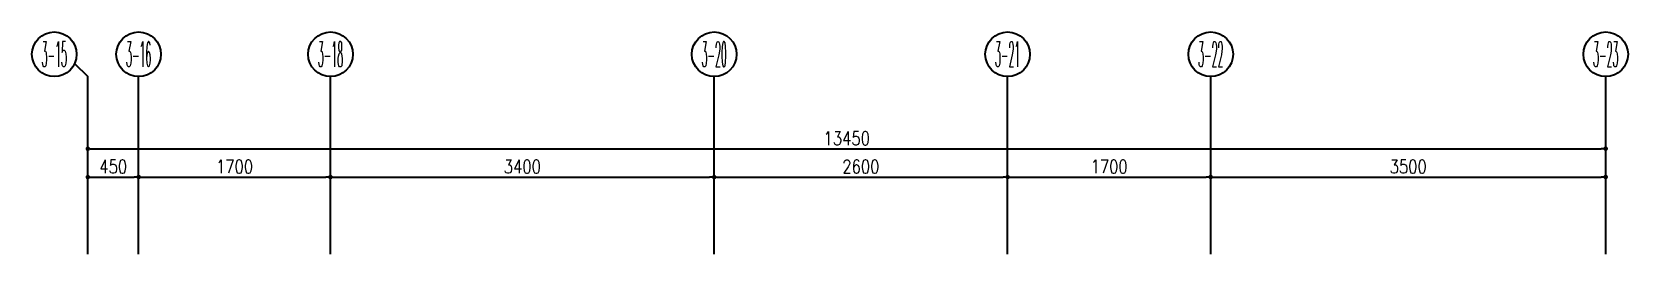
# Model space of a CAD drawing. Header units: inches. Extents: x -2597087 to 134135, y -662679 to 20000.
# Drawn here: x 3224 to 17367, y -84667 to -82700 of the extents above; entities that cross this region are included whole.
import ezdxf
from ezdxf.enums import TextEntityAlignment as Align

# ---------------------------------------------------------------- set-up
doc = ezdxf.new("R2010")
doc.units = ezdxf.units.IN
doc.header["$LTSCALE"] = 100
doc.header["$MEASUREMENT"] = 0
doc.layers.get('0').update_dxf_attribs({"linetype": 'CONTINUOUS'})
doc.layers.get('Defpoints').update_dxf_attribs({"linetype": 'CONTINUOUS'})
doc.layers.add('AXIS', color=3, linetype='CONTINUOUS')
doc.layers.add('AXIS_TEXT', color=7, linetype='CONTINUOUS', lineweight=0)
doc.styles.add('_TCH_AXIS', font='COMPLEX', dxfattribs={"bigfont": 'GBCBIG'})
doc.styles.add('COMPLEX', font='COMPLEX')
doc.styles.get("Standard").update_dxf_attribs({"font": 'txt.shx', "width": 0.8, "bigfont": 'GBCBIG.shx'})
doc.dimstyles.new('50', dxfattribs={"dimscale": 50, "dimtxt": 2.4, "dimasz": 0.8, "dimexe": 1.25, "dimexo": 0.6, "dimgap": 0.65, "dimtad": 1, "dimdec": 0, "dimdsep": 46, "dimtxsty": 'Standard', "dimblk1": 'DOT', "dimblk2": 'DOT', "dimsah": 1, "dimcen": 2.5, "dimclrd": 3, "dimclre": 3, "dimclrt": 3, "dimadec": 0, "dimazin": 0, "dimtfac": 1, "dimtdec": 0, "dimtix": 1, "dimtmove": 2, "dimatfit": 0, "dimldrblk": 'DOT', "dimfxl": 5, "dimfxlon": 1, "dimarcsym": 0})

msp = doc.modelspace()

# ---------------------------------------------------------------- blocks, each defined once
blk = doc.blocks.new('_Dot')
at = {"color": 0, "linetype": 'ByBlock', "lineweight": -2}
blk.add_line((-0.5, 0), (-1, 0), dxfattribs=at)
at = {"color": 0, "linetype": 'ByBlock', "const_width": 0.5}
blk.add_lwpolyline([(-0.25, 0, 1), (0.25, 0, 1)], format="xyb", close=True, dxfattribs=at)
blk = doc.blocks.new('*D374')
at = {"layer": 'AXIS', "color": 3, "lineweight": -2, "transparency": 16777216}
for p, q in [((3719, -84235), (3719, -83922)), ((3759, -83985), (4129, -83985)), ((4169, -84235), (4169, -83922))]:
    blk.add_line(p, q, dxfattribs=at)
at = {"layer": 'Defpoints', "color": 0, "transparency": 16777216}
for p in [(4169, -83985), (3719, -84667), (4169, -84667)]:
    blk.add_point(p, dxfattribs=at)
at = {"layer": 'AXIS', "color": 3, "lineweight": -2, "transparency": 16777216, "xscale": 40, "yscale": 40, "zscale": 40, "rotation": 180}
blk.add_blockref('_Dot', (3719, -83985), dxfattribs=at)
at = {"layer": 'AXIS', "color": 3, "lineweight": -2, "transparency": 16777216, "xscale": 40, "yscale": 40, "zscale": 40}
blk.add_blockref('_Dot', (4169, -83985), dxfattribs=at)
at = {"layer": 'AXIS', "color": 3, "transparency": 16777216, "insert": (3944, -83892), "char_height": 120, "attachment_point": 5}
blk.add_mtext('450', dxfattribs=at)
blk = doc.blocks.new('*D375')
at = {"layer": 'AXIS', "color": 3, "lineweight": -2, "transparency": 16777216}
for p, q in [((4169, -84235), (4169, -83922)), ((4209, -83985), (5829, -83985)), ((5869, -84235), (5869, -83922))]:
    blk.add_line(p, q, dxfattribs=at)
at = {"layer": 'Defpoints', "color": 0, "transparency": 16777216}
for p in [(5869, -83985), (4169, -84667), (5869, -84667)]:
    blk.add_point(p, dxfattribs=at)
at = {"layer": 'AXIS', "color": 3, "lineweight": -2, "transparency": 16777216, "xscale": 40, "yscale": 40, "zscale": 40, "rotation": 180}
blk.add_blockref('_Dot', (4169, -83985), dxfattribs=at)
at = {"layer": 'AXIS', "color": 3, "lineweight": -2, "transparency": 16777216, "xscale": 40, "yscale": 40, "zscale": 40}
blk.add_blockref('_Dot', (5869, -83985), dxfattribs=at)
at = {"layer": 'AXIS', "color": 3, "transparency": 16777216, "insert": (5019, -83892), "char_height": 120, "attachment_point": 5}
blk.add_mtext('1700', dxfattribs=at)
blk = doc.blocks.new('*D376')
at = {"layer": 'AXIS', "color": 3, "lineweight": -2, "transparency": 16777216}
for p, q in [((5869, -84235), (5869, -83922)), ((5909, -83985), (9229, -83985)), ((9269, -84235), (9269, -83922))]:
    blk.add_line(p, q, dxfattribs=at)
at = {"layer": 'Defpoints', "color": 0, "transparency": 16777216}
for p in [(9269, -83985), (5869, -84667), (9269, -84667)]:
    blk.add_point(p, dxfattribs=at)
at = {"layer": 'AXIS', "color": 3, "lineweight": -2, "transparency": 16777216, "xscale": 40, "yscale": 40, "zscale": 40, "rotation": 180}
blk.add_blockref('_Dot', (5869, -83985), dxfattribs=at)
at = {"layer": 'AXIS', "color": 3, "lineweight": -2, "transparency": 16777216, "xscale": 40, "yscale": 40, "zscale": 40}
blk.add_blockref('_Dot', (9269, -83985), dxfattribs=at)
at = {"layer": 'AXIS', "color": 3, "transparency": 16777216, "insert": (7569, -83892), "char_height": 120, "attachment_point": 5}
blk.add_mtext('3400', dxfattribs=at)
blk = doc.blocks.new('*D377')
at = {"layer": 'AXIS', "color": 3, "lineweight": -2, "transparency": 16777216}
for p, q in [((9269, -84235), (9269, -83922)), ((9309, -83985), (11829, -83985)), ((11869, -84235), (11869, -83922))]:
    blk.add_line(p, q, dxfattribs=at)
at = {"layer": 'Defpoints', "color": 0, "transparency": 16777216}
for p in [(11869, -83985), (9269, -84667), (11869, -84667)]:
    blk.add_point(p, dxfattribs=at)
at = {"layer": 'AXIS', "color": 3, "lineweight": -2, "transparency": 16777216, "xscale": 40, "yscale": 40, "zscale": 40, "rotation": 180}
blk.add_blockref('_Dot', (9269, -83985), dxfattribs=at)
at = {"layer": 'AXIS', "color": 3, "lineweight": -2, "transparency": 16777216, "xscale": 40, "yscale": 40, "zscale": 40}
blk.add_blockref('_Dot', (11869, -83985), dxfattribs=at)
at = {"layer": 'AXIS', "color": 3, "transparency": 16777216, "insert": (10569, -83892), "char_height": 120, "attachment_point": 5}
blk.add_mtext('2600', dxfattribs=at)
blk = doc.blocks.new('*D378')
at = {"layer": 'AXIS', "color": 3, "lineweight": -2, "transparency": 16777216}
for p, q in [((11869, -84235), (11869, -83922)), ((11909, -83985), (13629, -83985)), ((13669, -84235), (13669, -83922))]:
    blk.add_line(p, q, dxfattribs=at)
at = {"layer": 'Defpoints', "color": 0, "transparency": 16777216}
for p in [(13669, -83985), (11869, -84667), (13669, -84667)]:
    blk.add_point(p, dxfattribs=at)
at = {"layer": 'AXIS', "color": 3, "lineweight": -2, "transparency": 16777216, "xscale": 40, "yscale": 40, "zscale": 40, "rotation": 180}
blk.add_blockref('_Dot', (11869, -83985), dxfattribs=at)
at = {"layer": 'AXIS', "color": 3, "lineweight": -2, "transparency": 16777216, "xscale": 40, "yscale": 40, "zscale": 40}
blk.add_blockref('_Dot', (13669, -83985), dxfattribs=at)
at = {"layer": 'AXIS', "color": 3, "transparency": 16777216, "insert": (12769, -83892), "char_height": 120, "attachment_point": 5}
blk.add_mtext('1700', dxfattribs=at)
blk = doc.blocks.new('*D379')
at = {"layer": 'AXIS', "color": 3, "lineweight": -2, "transparency": 16777216}
for p, q in [((13669, -84235), (13669, -83922)), ((13709, -83985), (17129, -83985)), ((17169, -84235), (17169, -83922))]:
    blk.add_line(p, q, dxfattribs=at)
at = {"layer": 'Defpoints', "color": 0, "transparency": 16777216}
for p in [(17169, -83985), (13669, -84667), (17169, -84667)]:
    blk.add_point(p, dxfattribs=at)
at = {"layer": 'AXIS', "color": 3, "lineweight": -2, "transparency": 16777216, "xscale": 40, "yscale": 40, "zscale": 40, "rotation": 180}
blk.add_blockref('_Dot', (13669, -83985), dxfattribs=at)
at = {"layer": 'AXIS', "color": 3, "lineweight": -2, "transparency": 16777216, "xscale": 40, "yscale": 40, "zscale": 40}
blk.add_blockref('_Dot', (17169, -83985), dxfattribs=at)
at = {"layer": 'AXIS', "color": 3, "transparency": 16777216, "insert": (15419, -83892), "char_height": 120, "attachment_point": 5}
blk.add_mtext('3500', dxfattribs=at)
blk = doc.blocks.new('_AXISO')
blk.add_circle((0, 0), 0.5)
at = {"layer": 'AXIS_TEXT', "style": 'COMPLEX', "width": 1.041667}
blk.add_attdef('A', text='', height=0.56, dxfattribs=at).set_placement((-0.25, -0.28), (0.25, -0.28), align=Align.FIT)
blk = doc.blocks.new('*D393')
at = {"layer": 'AXIS', "color": 3, "lineweight": -2, "transparency": 16777216}
for p, q in [((3719, -83984), (3719, -83672)), ((17169, -83984), (17169, -83672)), ((3759, -83734), (17129, -83734))]:
    blk.add_line(p, q, dxfattribs=at)
at = {"layer": 'Defpoints', "color": 0, "transparency": 16777216}
for p in [(17169, -83734), (3719, -84280), (17169, -84280)]:
    blk.add_point(p, dxfattribs=at)
at = {"layer": 'AXIS', "color": 3, "lineweight": -2, "transparency": 16777216, "xscale": 40, "yscale": 40, "zscale": 40, "rotation": 180}
blk.add_blockref('_Dot', (3719, -83734), dxfattribs=at)
at = {"layer": 'AXIS', "color": 3, "lineweight": -2, "transparency": 16777216, "xscale": 40, "yscale": 40, "zscale": 40}
blk.add_blockref('_Dot', (17169, -83734), dxfattribs=at)
at = {"layer": 'AXIS', "color": 3, "transparency": 16777216, "insert": (10444, -83642), "char_height": 120, "attachment_point": 5}
blk.add_mtext('13450', dxfattribs=at)

# ---------------------------------------------------------------- dimensions: what is measured, and where the dimension line sits
at = {"layer": 'AXIS'}
dim = msp.add_linear_dim(base=(17169.383, -83734.225), p1=(3719.383, -84279.632), p2=(17169.383, -84279.632), dimstyle='50', override={"dimarcsym": 2}, dxfattribs=at)
dim.commit()
dim.dimension.update_dxf_attribs({"geometry": '*D393', "text_midpoint": (10444.383, -83641.725)})
for p1, p2, picture, middle in [((3719.383, -84666.877), (4169.383, -84666.877), '*D374', (3944.383, -83892.387)), ((4169.383, -84666.877), (5869.383, -84666.877), '*D375', (5019.383, -83892.387)), ((5869.383, -84666.877), (9269.383, -84666.877), '*D376', (7569.383, -83892.387)), ((9269.383, -84666.877), (11869.383, -84666.877), '*D377', (10569.383, -83892.387)), ((13669.383, -84666.877), (17169.383, -84666.877), '*D379', (15419.383, -83892.387))]:
    dim = msp.add_aligned_dim(p1=p1, p2=p2, distance=681.99, dimstyle='50', dxfattribs=at)
    dim.commit()
    dim.dimension.update_dxf_attribs({"geometry": picture, "text_midpoint": middle})
dim = msp.add_aligned_dim(p1=(11869.383, -84666.877), p2=(13669.383, -84666.877), distance=681.99, text='1700', dimstyle='50', dxfattribs=at)
dim.commit()
dim.dimension.update_dxf_attribs({"geometry": '*D378', "text_midpoint": (12769.383, -83892.387)})

# ---------------------------------------------------------------- linework, layer by layer
at = {"layer": 'AXIS'}
for p, q in [((3602.226, -82978.582), (3719.383, -83095.739)), ((3719.383, -84666.877), (3719.383, -83095.739)), ((4169.383, -84666.877), (4169.383, -83095.739)), ((5869.383, -84666.877), (5869.383, -83095.739)), ((9269.383, -84666.877), (9269.383, -83095.739)), ((11869.383, -84666.877), (11869.383, -83095.739)), ((13669.383, -84666.877), (13669.383, -83095.739)), ((17169.383, -84666.877), (17169.383, -83095.739))]:
    msp.add_line(p, q, dxfattribs=at)

# ---------------------------------------------------------------- block references
at = {"layer": 'AXIS', "linetype": 'ByBlock'}
ref = msp.add_blockref('_AXISO', (3421.549, -82897.844), dxfattribs=dict(at, xscale=395.7915966255836, yscale=395.7915966255836, zscale=395.7915966255836, rotation=180))
ref.add_attrib('A', '3-15', dxfattribs={"layer": 'AXIS_TEXT', "color": 1, "linetype": 'ByBlock', "height": 223.8935, "style": '_TCH_AXIS', "width": 0.283784}).set_placement((3309.602, -83009.79), (3533.496, -83009.79), align=Align.FIT)
ref = msp.add_blockref('_AXISO', (4169.383, -82897.844), dxfattribs=dict(at, xscale=395.7915966255836, yscale=395.7915966255836, zscale=395.7915966255836, rotation=180))
ref.add_attrib('A', '3-16', dxfattribs={"layer": 'AXIS_TEXT', "color": 1, "linetype": 'ByBlock', "height": 223.8935, "style": '_TCH_AXIS', "width": 0.283784}).set_placement((4057.436, -83009.79), (4281.33, -83009.79), align=Align.FIT)
ref = msp.add_blockref('_AXISO', (5869.383, -82897.844), dxfattribs=dict(at, xscale=395.7915966255836, yscale=395.7915966255836, zscale=395.7915966255836, rotation=180))
ref.add_attrib('A', '3-18', dxfattribs={"layer": 'AXIS_TEXT', "color": 1, "linetype": 'ByBlock', "height": 223.8935, "style": '_TCH_AXIS', "width": 0.283784}).set_placement((5757.436, -83009.79), (5981.33, -83009.79), align=Align.FIT)
ref = msp.add_blockref('_AXISO', (9269.383, -82897.844), dxfattribs=dict(at, xscale=395.7915966255836, yscale=395.7915966255836, zscale=395.7915966255836, rotation=180))
ref.add_attrib('A', '3-20', dxfattribs={"layer": 'AXIS_TEXT', "color": 1, "linetype": 'ByBlock', "height": 223.8935, "style": '_TCH_AXIS', "width": 0.265823}).set_placement((9157.436, -83009.79), (9381.33, -83009.79), align=Align.FIT)
ref = msp.add_blockref('_AXISO', (11869.383, -82897.844), dxfattribs=dict(at, xscale=395.7915966255836, yscale=395.7915966255836, zscale=395.7915966255836, rotation=180))
ref.add_attrib('A', '3-21', dxfattribs={"layer": 'AXIS_TEXT', "color": 1, "linetype": 'ByBlock', "height": 223.8935, "style": '_TCH_AXIS', "width": 0.283784}).set_placement((11757.436, -83009.79), (11981.33, -83009.79), align=Align.FIT)
ref = msp.add_blockref('_AXISO', (13669.383, -82897.844), dxfattribs=dict(at, xscale=395.7915966255836, yscale=395.7915966255836, zscale=395.7915966255836, rotation=180))
ref.add_attrib('A', '3-22', dxfattribs={"layer": 'AXIS_TEXT', "color": 1, "linetype": 'ByBlock', "height": 223.8935, "style": '_TCH_AXIS', "width": 0.265823}).set_placement((13557.436, -83009.79), (13781.33, -83009.79), align=Align.FIT)
ref = msp.add_blockref('_AXISO', (17169.383, -82897.844), dxfattribs=dict(at, xscale=395.7915966255836, yscale=395.7915966255836, zscale=395.7915966255836, rotation=180))
ref.add_attrib('A', '3-23', dxfattribs={"layer": 'AXIS_TEXT', "color": 1, "linetype": 'ByBlock', "height": 223.8935, "style": '_TCH_AXIS', "width": 0.265823}).set_placement((17057.436, -83009.79), (17281.33, -83009.79), align=Align.FIT)

msp.set_redraw_order([(e.dxf.handle, doc.entitydb.next_handle()) for e in msp.query("TEXT MTEXT ATTDEF DIMENSION ARC_DIMENSION")])  # texts and dimensions are drawn at this point

doc.saveas('drawing.dxf')
